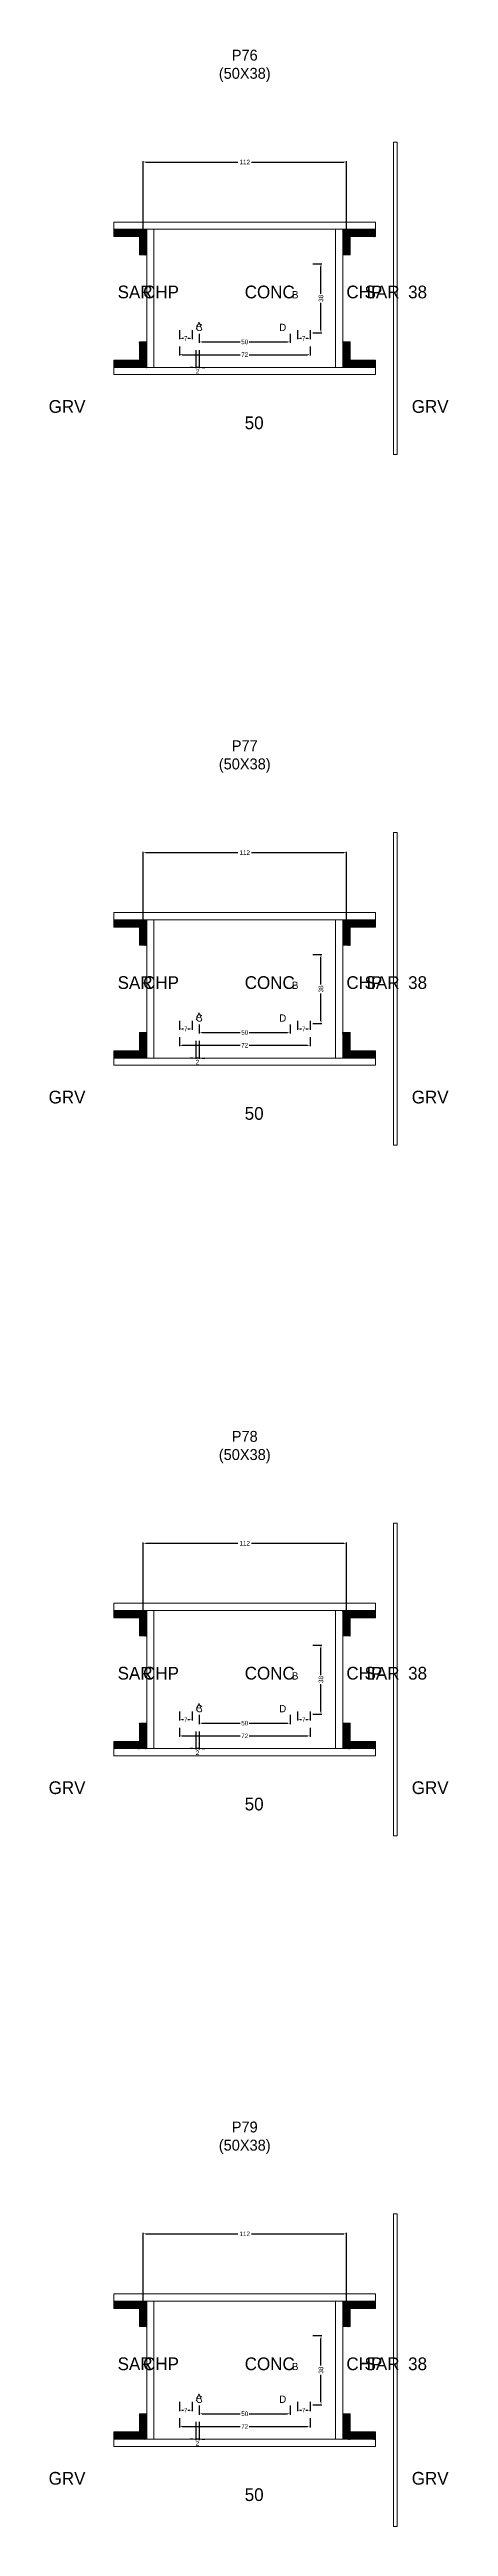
# Model space of a CAD drawing. Header units: centimetres. Extents: x -10500 to 4299, y -12546 to 295.
# Drawn here: x -108 to 112, y -12106 to -10743 of the extents above; entities that cross this region are included whole.
import ezdxf

# ---------------------------------------------------------------- set-up
doc = ezdxf.new("R2010")
doc.units = ezdxf.units.CM
for name, color, linetype in [('COTA', 241, 'Continuous'), ('Hachura', 251, 'Continuous'), ('NOMENCLATURA', 7, 'Continuous'), ('SARRAFO', 251, 'Continuous'), ('Texto Seção', 7, 'Continuous')]:
    doc.layers.add(name, color=color, linetype=linetype)
doc.dimstyles.new('cotax2', dxfattribs={"dimtxt": 2.5, "dimasz": 1.5, "dimexe": 0.5, "dimexo": 0.5, "dimgap": 0.5, "dimtad": 1, "dimcen": 2.5, "dimazin": 3, "dimtfac": 1, "dimtmove": 0, "dimatfit": 3})

msp = doc.modelspace()

# ---------------------------------------------------------------- texts
at = {"layer": 'NOMENCLATURA'}
for s, p in [('B', (26, -10880)), ('A', (-27, -10897)), ('C', (-27, -10898)), ('D', (19, -10898)), ('B', (26, -11260)), ('A', (-27, -11277)), ('C', (-27, -11278)), ('D', (19, -11278)), ('B', (26, -11640)), ('A', (-27, -11657)), ('C', (-27, -11658)), ('D', (19, -11658)), ('B', (26, -12020)), ('A', (-27, -12037)), ('C', (-27, -12038)), ('D', (19, -12038))]:
    msp.add_text(s, height=4, dxfattribs=at).set_placement(p)
at = {"layer": 'NOMENCLATURA', "char_height": 6, "attachment_point": 8}
for s, insert in [('P76\\P(50X38)', (0, -10761)), ('P77\\P(50X38)', (0, -11141)), ('P78\\P(50X38)', (0, -11521)), ('P79\\P(50X38)', (0, -11901))]:
    msp.add_mtext(s, dxfattribs=dict(at, insert=insert))
at = {"layer": 'Texto Seção'}
for s, p in [('SAR', (-70, -10880)), ('CHP', (-56, -10880)), ('CONC', (0, -10880)), ('CHP', (56, -10880)), ('SAR', (66, -10880)), ('38', (90, -10880)), ('GRV', (-108, -10943)), ('GRV', (92, -10943)), ('50', (0, -10952)), ('SAR', (-70, -11260)), ('CHP', (-56, -11260)), ('CONC', (0, -11260)), ('CHP', (56, -11260)), ('SAR', (66, -11260)), ('38', (90, -11260)), ('GRV', (-108, -11323)), ('50', (0, -11332)), ('GRV', (92, -11323)), ('SAR', (-70, -11640)), ('CHP', (-56, -11640)), ('CONC', (0, -11640)), ('CHP', (56, -11640)), ('SAR', (66, -11640)), ('38', (90, -11640)), ('GRV', (-108, -11703)), ('50', (0, -11712)), ('GRV', (92, -11703)), ('SAR', (-70, -12020)), ('CHP', (-56, -12020)), ('CONC', (0, -12020)), ('CHP', (56, -12020)), ('SAR', (66, -12020)), ('38', (90, -12020)), ('GRV', (-108, -12083)), ('50', (0, -12092)), ('GRV', (92, -12083))]:
    msp.add_text(s, height=7, dxfattribs=at).set_placement(p)

# ---------------------------------------------------------------- blocks, each defined once
blk = doc.blocks.new('_CLOSEDFILLED')
at = {"color": 0, "linetype": 'BYBLOCK'}
blk.add_solid([(-1, 0.16), (0, 0), (-1, -0.16)], dxfattribs=at)
blk = doc.blocks.new('*D1070')
for p, q in [((-36, -12046.5), (-36, -12051.5)), ((36, -12046.5), (36, -12051.5)), ((-34.5, -12051), (-2.5, -12051)), ((2.5, -12051), (34.5, -12051))]:
    blk.add_line(p, q)
at = {"layer": 'Defpoints'}
for p in [(-36, -12046), (36, -12046), (-36, -12051)]:
    blk.add_point(p, dxfattribs=at)
at = {"layer": 'COTA', "xscale": 1.5, "yscale": 1.5, "rotation": 180}
blk.add_blockref('_CLOSEDFILLED', (-36, -12051), dxfattribs=at)
at = {"layer": 'COTA', "xscale": 1.5, "yscale": 1.5}
blk.add_blockref('_CLOSEDFILLED', (36, -12051), dxfattribs=at)
at = {"layer": 'COTA', "insert": (0, -12051), "char_height": 2.5, "attachment_point": 5}
blk.add_mtext('72', dxfattribs=at)
blk = doc.blocks.new('*D1071')
for p, q in [((-25, -12039.5), (-25, -12044.5)), ((-23.5, -12044), (-2.5, -12044)), ((2.5, -12044), (23.5, -12044)), ((25, -12039.5), (25, -12044.5))]:
    blk.add_line(p, q)
at = {"layer": 'Defpoints'}
for p in [(-25, -12039), (-25, -12044), (25, -12039)]:
    blk.add_point(p, dxfattribs=at)
at = {"layer": 'COTA', "xscale": 1.5, "yscale": 1.5, "rotation": 180}
blk.add_blockref('_CLOSEDFILLED', (-25, -12044), dxfattribs=at)
at = {"layer": 'COTA', "xscale": 1.5, "yscale": 1.5}
blk.add_blockref('_CLOSEDFILLED', (25, -12044), dxfattribs=at)
at = {"layer": 'COTA', "insert": (0, -12044), "char_height": 2.5, "attachment_point": 5}
blk.add_mtext('50', dxfattribs=at)
blk = doc.blocks.new('*D1072')
for p, q in [((37.5, -12001), (42.5, -12001)), ((42, -12017.5), (42, -12002.5)), ((42, -12037.5), (42, -12022.5)), ((37.5, -12039), (42.5, -12039))]:
    blk.add_line(p, q)
at = {"layer": 'Defpoints'}
for p in [(37, -12001), (37, -12039), (42, -12039)]:
    blk.add_point(p, dxfattribs=at)
at = {"layer": 'COTA', "xscale": 1.5, "yscale": 1.5}
for p, rotation in [((42, -12001), 90), ((42, -12039), 270)]:
    blk.add_blockref('_CLOSEDFILLED', p, dxfattribs=dict(at, rotation=rotation))
at = {"layer": 'COTA', "insert": (42, -12020), "char_height": 2.5, "attachment_point": 5, "rotation": 90}
blk.add_mtext('38', dxfattribs=at)
blk = doc.blocks.new('*D1073')
for p, q in [((-36, -12037.5), (-36, -12042.5)), ((-34.5, -12042), (-33.75, -12042)), ((-31.25, -12042), (-30.5, -12042)), ((-29, -12037.5), (-29, -12042.5))]:
    blk.add_line(p, q)
at = {"layer": 'Defpoints'}
for p in [(-36, -12037), (-36, -12042), (-29, -12037)]:
    blk.add_point(p, dxfattribs=at)
at = {"layer": 'COTA', "xscale": 1.5, "yscale": 1.5, "rotation": 180}
blk.add_blockref('_CLOSEDFILLED', (-36, -12042), dxfattribs=at)
at = {"layer": 'COTA', "xscale": 1.5, "yscale": 1.5}
blk.add_blockref('_CLOSEDFILLED', (-29, -12042), dxfattribs=at)
at = {"layer": 'COTA', "insert": (-32.5, -12042), "char_height": 2.5, "attachment_point": 5}
blk.add_mtext('7', dxfattribs=at)
blk = doc.blocks.new('*D1074')
for p, q in [((29, -12037.5), (29, -12042.5)), ((30.5, -12042), (31.25, -12042)), ((33.75, -12042), (34.5, -12042)), ((36, -12037.5), (36, -12042.5))]:
    blk.add_line(p, q)
at = {"layer": 'Defpoints'}
for p in [(29, -12037), (29, -12042), (36, -12037)]:
    blk.add_point(p, dxfattribs=at)
at = {"layer": 'COTA', "xscale": 1.5, "yscale": 1.5, "rotation": 180}
blk.add_blockref('_CLOSEDFILLED', (29, -12042), dxfattribs=at)
at = {"layer": 'COTA', "xscale": 1.5, "yscale": 1.5}
blk.add_blockref('_CLOSEDFILLED', (36, -12042), dxfattribs=at)
at = {"layer": 'COTA', "insert": (32.5, -12042), "char_height": 2.5, "attachment_point": 5}
blk.add_mtext('7', dxfattribs=at)
blk = doc.blocks.new('*D1075')
for p, q in [((-56, -11984.5), (-56, -11944.5)), ((-54.5, -11945), (-3.75, -11945)), ((3.75, -11945), (54.5, -11945)), ((56, -11984.5), (56, -11944.5))]:
    blk.add_line(p, q)
at = {"layer": 'Defpoints'}
for p in [(-56, -11945), (-56, -11985), (56, -11985)]:
    blk.add_point(p, dxfattribs=at)
at = {"layer": 'COTA', "xscale": 1.5, "yscale": 1.5, "rotation": 180}
blk.add_blockref('_CLOSEDFILLED', (-56, -11945), dxfattribs=at)
at = {"layer": 'COTA', "xscale": 1.5, "yscale": 1.5}
blk.add_blockref('_CLOSEDFILLED', (56, -11945), dxfattribs=at)
at = {"layer": 'COTA', "insert": (0, -11945), "char_height": 2.5, "attachment_point": 5}
blk.add_mtext('112', dxfattribs=at)
blk = doc.blocks.new('*D1036')
for p, q in [((-36, -11666.5), (-36, -11671.5)), ((-34.5, -11671), (-2.5, -11671)), ((2.5, -11671), (34.5, -11671)), ((36, -11666.5), (36, -11671.5))]:
    blk.add_line(p, q)
at = {"layer": 'Defpoints'}
for p in [(-36, -11666), (36, -11666), (-36, -11671)]:
    blk.add_point(p, dxfattribs=at)
at = {"layer": 'COTA', "xscale": 1.5, "yscale": 1.5, "rotation": 180}
blk.add_blockref('_CLOSEDFILLED', (-36, -11671), dxfattribs=at)
at = {"layer": 'COTA', "xscale": 1.5, "yscale": 1.5}
blk.add_blockref('_CLOSEDFILLED', (36, -11671), dxfattribs=at)
at = {"layer": 'COTA', "insert": (0, -11671), "char_height": 2.5, "attachment_point": 5}
blk.add_mtext('72', dxfattribs=at)
blk = doc.blocks.new('*D1037')
for p, q in [((-25, -11659.5), (-25, -11664.5)), ((-23.5, -11664), (-2.5, -11664)), ((2.5, -11664), (23.5, -11664)), ((25, -11659.5), (25, -11664.5))]:
    blk.add_line(p, q)
at = {"layer": 'Defpoints'}
for p in [(-25, -11659), (-25, -11664), (25, -11659)]:
    blk.add_point(p, dxfattribs=at)
at = {"layer": 'COTA', "xscale": 1.5, "yscale": 1.5, "rotation": 180}
blk.add_blockref('_CLOSEDFILLED', (-25, -11664), dxfattribs=at)
at = {"layer": 'COTA', "xscale": 1.5, "yscale": 1.5}
blk.add_blockref('_CLOSEDFILLED', (25, -11664), dxfattribs=at)
at = {"layer": 'COTA', "insert": (0, -11664), "char_height": 2.5, "attachment_point": 5}
blk.add_mtext('50', dxfattribs=at)
blk = doc.blocks.new('*D1038')
for p, q in [((37.5, -11621), (42.5, -11621)), ((42, -11637.5), (42, -11622.5)), ((42, -11657.5), (42, -11642.5)), ((37.5, -11659), (42.5, -11659))]:
    blk.add_line(p, q)
at = {"layer": 'Defpoints'}
for p in [(37, -11621), (37, -11659), (42, -11659)]:
    blk.add_point(p, dxfattribs=at)
at = {"layer": 'COTA', "xscale": 1.5, "yscale": 1.5}
for p, rotation in [((42, -11621), 90), ((42, -11659), 270)]:
    blk.add_blockref('_CLOSEDFILLED', p, dxfattribs=dict(at, rotation=rotation))
at = {"layer": 'COTA', "insert": (42, -11640), "char_height": 2.5, "attachment_point": 5, "rotation": 90}
blk.add_mtext('38', dxfattribs=at)
blk = doc.blocks.new('*D1039')
for p, q in [((-36, -11657.5), (-36, -11662.5)), ((-34.5, -11662), (-33.75, -11662)), ((-31.25, -11662), (-30.5, -11662)), ((-29, -11657.5), (-29, -11662.5))]:
    blk.add_line(p, q)
at = {"layer": 'Defpoints'}
for p in [(-36, -11657), (-36, -11662), (-29, -11657)]:
    blk.add_point(p, dxfattribs=at)
at = {"layer": 'COTA', "xscale": 1.5, "yscale": 1.5, "rotation": 180}
blk.add_blockref('_CLOSEDFILLED', (-36, -11662), dxfattribs=at)
at = {"layer": 'COTA', "xscale": 1.5, "yscale": 1.5}
blk.add_blockref('_CLOSEDFILLED', (-29, -11662), dxfattribs=at)
at = {"layer": 'COTA', "insert": (-32.5, -11662), "char_height": 2.5, "attachment_point": 5}
blk.add_mtext('7', dxfattribs=at)
blk = doc.blocks.new('*D1040')
for p, q in [((29, -11657.5), (29, -11662.5)), ((30.5, -11662), (31.25, -11662)), ((33.75, -11662), (34.5, -11662)), ((36, -11657.5), (36, -11662.5))]:
    blk.add_line(p, q)
at = {"layer": 'Defpoints'}
for p in [(29, -11657), (29, -11662), (36, -11657)]:
    blk.add_point(p, dxfattribs=at)
at = {"layer": 'COTA', "xscale": 1.5, "yscale": 1.5, "rotation": 180}
blk.add_blockref('_CLOSEDFILLED', (29, -11662), dxfattribs=at)
at = {"layer": 'COTA', "xscale": 1.5, "yscale": 1.5}
blk.add_blockref('_CLOSEDFILLED', (36, -11662), dxfattribs=at)
at = {"layer": 'COTA', "insert": (32.5, -11662), "char_height": 2.5, "attachment_point": 5}
blk.add_mtext('7', dxfattribs=at)
blk = doc.blocks.new('*D1041')
for p, q in [((-56, -11604.5), (-56, -11564.5)), ((-54.5, -11565), (-3.75, -11565)), ((3.75, -11565), (54.5, -11565)), ((56, -11604.5), (56, -11564.5))]:
    blk.add_line(p, q)
at = {"layer": 'Defpoints'}
for p in [(-56, -11565), (-56, -11605), (56, -11605)]:
    blk.add_point(p, dxfattribs=at)
at = {"layer": 'COTA', "xscale": 1.5, "yscale": 1.5, "rotation": 180}
blk.add_blockref('_CLOSEDFILLED', (-56, -11565), dxfattribs=at)
at = {"layer": 'COTA', "xscale": 1.5, "yscale": 1.5}
blk.add_blockref('_CLOSEDFILLED', (56, -11565), dxfattribs=at)
at = {"layer": 'COTA', "insert": (0, -11565), "char_height": 2.5, "attachment_point": 5}
blk.add_mtext('112', dxfattribs=at)
blk = doc.blocks.new('*D1002')
for p, q in [((-36, -11286.5), (-36, -11291.5)), ((-34.5, -11291), (-2.5, -11291)), ((2.5, -11291), (34.5, -11291)), ((36, -11286.5), (36, -11291.5))]:
    blk.add_line(p, q)
at = {"layer": 'Defpoints'}
for p in [(-36, -11286), (-36, -11291), (36, -11286)]:
    blk.add_point(p, dxfattribs=at)
at = {"layer": 'COTA', "xscale": 1.5, "yscale": 1.5, "rotation": 180}
blk.add_blockref('_CLOSEDFILLED', (-36, -11291), dxfattribs=at)
at = {"layer": 'COTA', "xscale": 1.5, "yscale": 1.5}
blk.add_blockref('_CLOSEDFILLED', (36, -11291), dxfattribs=at)
at = {"layer": 'COTA', "insert": (0, -11291), "char_height": 2.5, "attachment_point": 5}
blk.add_mtext('72', dxfattribs=at)
blk = doc.blocks.new('*D1003')
for p, q in [((-25, -11279.5), (-25, -11284.5)), ((-23.5, -11284), (-2.5, -11284)), ((2.5, -11284), (23.5, -11284)), ((25, -11279.5), (25, -11284.5))]:
    blk.add_line(p, q)
at = {"layer": 'Defpoints'}
for p in [(-25, -11279), (-25, -11284), (25, -11279)]:
    blk.add_point(p, dxfattribs=at)
at = {"layer": 'COTA', "xscale": 1.5, "yscale": 1.5, "rotation": 180}
blk.add_blockref('_CLOSEDFILLED', (-25, -11284), dxfattribs=at)
at = {"layer": 'COTA', "xscale": 1.5, "yscale": 1.5}
blk.add_blockref('_CLOSEDFILLED', (25, -11284), dxfattribs=at)
at = {"layer": 'COTA', "insert": (0, -11284), "char_height": 2.5, "attachment_point": 5}
blk.add_mtext('50', dxfattribs=at)
blk = doc.blocks.new('*D1004')
for p, q in [((37.5, -11241), (42.5, -11241)), ((42, -11257.5), (42, -11242.5)), ((42, -11277.5), (42, -11262.5)), ((37.5, -11279), (42.5, -11279))]:
    blk.add_line(p, q)
at = {"layer": 'Defpoints'}
for p in [(37, -11241), (37, -11279), (42, -11279)]:
    blk.add_point(p, dxfattribs=at)
at = {"layer": 'COTA', "xscale": 1.5, "yscale": 1.5}
for p, rotation in [((42, -11241), 90), ((42, -11279), 270)]:
    blk.add_blockref('_CLOSEDFILLED', p, dxfattribs=dict(at, rotation=rotation))
at = {"layer": 'COTA', "insert": (42, -11260), "char_height": 2.5, "attachment_point": 5, "rotation": 90}
blk.add_mtext('38', dxfattribs=at)
blk = doc.blocks.new('*D1005')
for p, q in [((-36, -11277.5), (-36, -11282.5)), ((-34.5, -11282), (-33.75, -11282)), ((-31.25, -11282), (-30.5, -11282)), ((-29, -11277.5), (-29, -11282.5))]:
    blk.add_line(p, q)
at = {"layer": 'Defpoints'}
for p in [(-36, -11277), (-36, -11282), (-29, -11277)]:
    blk.add_point(p, dxfattribs=at)
at = {"layer": 'COTA', "xscale": 1.5, "yscale": 1.5, "rotation": 180}
blk.add_blockref('_CLOSEDFILLED', (-36, -11282), dxfattribs=at)
at = {"layer": 'COTA', "xscale": 1.5, "yscale": 1.5}
blk.add_blockref('_CLOSEDFILLED', (-29, -11282), dxfattribs=at)
at = {"layer": 'COTA', "insert": (-32.5, -11282), "char_height": 2.5, "attachment_point": 5}
blk.add_mtext('7', dxfattribs=at)
blk = doc.blocks.new('*D1006')
for p, q in [((29, -11277.5), (29, -11282.5)), ((30.5, -11282), (31.25, -11282)), ((33.75, -11282), (34.5, -11282)), ((36, -11277.5), (36, -11282.5))]:
    blk.add_line(p, q)
at = {"layer": 'Defpoints'}
for p in [(29, -11277), (29, -11282), (36, -11277)]:
    blk.add_point(p, dxfattribs=at)
at = {"layer": 'COTA', "xscale": 1.5, "yscale": 1.5, "rotation": 180}
blk.add_blockref('_CLOSEDFILLED', (29, -11282), dxfattribs=at)
at = {"layer": 'COTA', "xscale": 1.5, "yscale": 1.5}
blk.add_blockref('_CLOSEDFILLED', (36, -11282), dxfattribs=at)
at = {"layer": 'COTA', "insert": (32.5, -11282), "char_height": 2.5, "attachment_point": 5}
blk.add_mtext('7', dxfattribs=at)
blk = doc.blocks.new('*D1007')
for p, q in [((-56, -11224.5), (-56, -11184.5)), ((-54.5, -11185), (-3.75, -11185)), ((3.75, -11185), (54.5, -11185)), ((56, -11224.5), (56, -11184.5))]:
    blk.add_line(p, q)
at = {"layer": 'Defpoints'}
for p in [(-56, -11185), (-56, -11225), (56, -11225)]:
    blk.add_point(p, dxfattribs=at)
at = {"layer": 'COTA', "xscale": 1.5, "yscale": 1.5, "rotation": 180}
blk.add_blockref('_CLOSEDFILLED', (-56, -11185), dxfattribs=at)
at = {"layer": 'COTA', "xscale": 1.5, "yscale": 1.5}
blk.add_blockref('_CLOSEDFILLED', (56, -11185), dxfattribs=at)
at = {"layer": 'COTA', "insert": (0, -11185), "char_height": 2.5, "attachment_point": 5}
blk.add_mtext('112', dxfattribs=at)
blk = doc.blocks.new('*D968')
for p, q in [((-36, -10906.5), (-36, -10911.5)), ((-34.5, -10911), (-2.5, -10911)), ((2.5, -10911), (34.5, -10911)), ((36, -10906.5), (36, -10911.5))]:
    blk.add_line(p, q)
at = {"layer": 'Defpoints'}
for p in [(-36, -10906), (-36, -10911), (36, -10906)]:
    blk.add_point(p, dxfattribs=at)
at = {"layer": 'COTA', "xscale": 1.5, "yscale": 1.5, "rotation": 180}
blk.add_blockref('_CLOSEDFILLED', (-36, -10911), dxfattribs=at)
at = {"layer": 'COTA', "xscale": 1.5, "yscale": 1.5}
blk.add_blockref('_CLOSEDFILLED', (36, -10911), dxfattribs=at)
at = {"layer": 'COTA', "insert": (0, -10911), "char_height": 2.5, "attachment_point": 5}
blk.add_mtext('72', dxfattribs=at)
blk = doc.blocks.new('*D969')
for p, q in [((-25, -10899.5), (-25, -10904.5)), ((25, -10899.5), (25, -10904.5)), ((-23.5, -10904), (-2.5, -10904)), ((2.5, -10904), (23.5, -10904))]:
    blk.add_line(p, q)
at = {"layer": 'Defpoints'}
for p in [(-25, -10899), (25, -10899), (-25, -10904)]:
    blk.add_point(p, dxfattribs=at)
at = {"layer": 'COTA', "xscale": 1.5, "yscale": 1.5, "rotation": 180}
blk.add_blockref('_CLOSEDFILLED', (-25, -10904), dxfattribs=at)
at = {"layer": 'COTA', "xscale": 1.5, "yscale": 1.5}
blk.add_blockref('_CLOSEDFILLED', (25, -10904), dxfattribs=at)
at = {"layer": 'COTA', "insert": (0, -10904), "char_height": 2.5, "attachment_point": 5}
blk.add_mtext('50', dxfattribs=at)
blk = doc.blocks.new('*D970')
for p, q in [((37.5, -10861), (42.5, -10861)), ((42, -10877.5), (42, -10862.5)), ((42, -10897.5), (42, -10882.5)), ((37.5, -10899), (42.5, -10899))]:
    blk.add_line(p, q)
at = {"layer": 'Defpoints'}
for p in [(37, -10861), (37, -10899), (42, -10899)]:
    blk.add_point(p, dxfattribs=at)
at = {"layer": 'COTA', "xscale": 1.5, "yscale": 1.5}
for p, rotation in [((42, -10861), 90), ((42, -10899), 270)]:
    blk.add_blockref('_CLOSEDFILLED', p, dxfattribs=dict(at, rotation=rotation))
at = {"layer": 'COTA', "insert": (42, -10880), "char_height": 2.5, "attachment_point": 5, "rotation": 90}
blk.add_mtext('38', dxfattribs=at)
blk = doc.blocks.new('*D971')
for p, q in [((-36, -10897.5), (-36, -10902.5)), ((-34.5, -10902), (-33.75, -10902)), ((-31.25, -10902), (-30.5, -10902)), ((-29, -10897.5), (-29, -10902.5))]:
    blk.add_line(p, q)
at = {"layer": 'Defpoints'}
for p in [(-36, -10897), (-36, -10902), (-29, -10897)]:
    blk.add_point(p, dxfattribs=at)
at = {"layer": 'COTA', "xscale": 1.5, "yscale": 1.5, "rotation": 180}
blk.add_blockref('_CLOSEDFILLED', (-36, -10902), dxfattribs=at)
at = {"layer": 'COTA', "xscale": 1.5, "yscale": 1.5}
blk.add_blockref('_CLOSEDFILLED', (-29, -10902), dxfattribs=at)
at = {"layer": 'COTA', "insert": (-32.5, -10902), "char_height": 2.5, "attachment_point": 5}
blk.add_mtext('7', dxfattribs=at)
blk = doc.blocks.new('*D972')
for p, q in [((29, -10897.5), (29, -10902.5)), ((30.5, -10902), (31.25, -10902)), ((33.75, -10902), (34.5, -10902)), ((36, -10897.5), (36, -10902.5))]:
    blk.add_line(p, q)
at = {"layer": 'Defpoints'}
for p in [(29, -10897), (29, -10902), (36, -10897)]:
    blk.add_point(p, dxfattribs=at)
at = {"layer": 'COTA', "xscale": 1.5, "yscale": 1.5, "rotation": 180}
blk.add_blockref('_CLOSEDFILLED', (29, -10902), dxfattribs=at)
at = {"layer": 'COTA', "xscale": 1.5, "yscale": 1.5}
blk.add_blockref('_CLOSEDFILLED', (36, -10902), dxfattribs=at)
at = {"layer": 'COTA', "insert": (32.5, -10902), "char_height": 2.5, "attachment_point": 5}
blk.add_mtext('7', dxfattribs=at)
blk = doc.blocks.new('*D973')
for p, q in [((-56, -10844.5), (-56, -10804.5)), ((-54.5, -10805), (-3.75, -10805)), ((3.75, -10805), (54.5, -10805)), ((56, -10844.5), (56, -10804.5))]:
    blk.add_line(p, q)
at = {"layer": 'Defpoints'}
for p in [(-56, -10805), (-56, -10845), (56, -10845)]:
    blk.add_point(p, dxfattribs=at)
at = {"layer": 'COTA', "xscale": 1.5, "yscale": 1.5, "rotation": 180}
blk.add_blockref('_CLOSEDFILLED', (-56, -10805), dxfattribs=at)
at = {"layer": 'COTA', "xscale": 1.5, "yscale": 1.5}
blk.add_blockref('_CLOSEDFILLED', (56, -10805), dxfattribs=at)
at = {"layer": 'COTA', "insert": (0, -10805), "char_height": 2.5, "attachment_point": 5}
blk.add_mtext('112', dxfattribs=at)

# ---------------------------------------------------------------- dimensions: what is measured, and where the dimension line sits
at = {"layer": 'COTA'}
for base, p1, p2, picture, middle in [((-56, -10805), (-56, -10845), (56, -10845), '*D973', (0, -10805)), ((-36, -10902), (-36, -10897), (-29, -10897), '*D971', (-32.5, -10902)), ((-25, -10904), (-25, -10899), (25, -10899), '*D969', (0, -10904)), ((29, -10902), (29, -10897), (36, -10897), '*D972', (32.5, -10902)), ((-36, -10911), (-36, -10906), (36, -10906), '*D968', (0, -10911)), ((-56, -11185), (-56, -11225), (56, -11225), '*D1007', (0, -11185)), ((-36, -11282), (-36, -11277), (-29, -11277), '*D1005', (-32.5, -11282)), ((-25, -11284), (-25, -11279), (25, -11279), '*D1003', (0, -11284)), ((29, -11282), (29, -11277), (36, -11277), '*D1006', (32.5, -11282)), ((-36, -11291), (-36, -11286), (36, -11286), '*D1002', (0, -11291)), ((-56, -11565), (-56, -11605), (56, -11605), '*D1041', (0, -11565)), ((-36, -11662), (-36, -11657), (-29, -11657), '*D1039', (-32.5, -11662)), ((-36, -11671), (-36, -11666), (36, -11666), '*D1036', (0, -11671)), ((-25, -11664), (-25, -11659), (25, -11659), '*D1037', (0, -11664)), ((29, -11662), (29, -11657), (36, -11657), '*D1040', (32.5, -11662)), ((-56, -11945), (-56, -11985), (56, -11985), '*D1075', (0, -11945)), ((-36, -12042), (-36, -12037), (-29, -12037), '*D1073', (-32.5, -12042)), ((-36, -12051), (-36, -12046), (36, -12046), '*D1070', (0, -12051)), ((-25, -12044), (-25, -12039), (25, -12039), '*D1071', (0, -12044)), ((29, -12042), (29, -12037), (36, -12037), '*D1074', (32.5, -12042))]:
    dim = msp.add_linear_dim(base=base, p1=p1, p2=p2, dimstyle='cotax2', dxfattribs=at)
    dim.commit()
    dim.dimension.update_dxf_attribs({"geometry": picture, "text_midpoint": middle})
for base, p1, p2, picture, middle in [((42, -10899), (37, -10899), (37, -10861), '*D970', (42, -10880)), ((42, -11279), (37, -11279), (37, -11241), '*D1004', (42, -11260)), ((42, -11659), (37, -11659), (37, -11621), '*D1038', (42, -11640)), ((42, -12039), (37, -12039), (37, -12001), '*D1072', (42, -12020))]:
    dim = msp.add_linear_dim(base=base, p1=p1, p2=p2, angle=90, dimstyle='cotax2', dxfattribs=at)
    dim.commit()
    dim.dimension.update_dxf_attribs({"geometry": picture, "text_midpoint": middle})
for base, p1, p2 in [((-25, -10918), (-25, -10908), (-27, -10908)), ((-25, -11298), (-25, -11288), (-27, -11288)), ((-25, -11678), (-25, -11668), (-27, -11668)), ((-25, -12058), (-25, -12048), (-27, -12048))]:
    msp.add_linear_dim(base=base, p1=p1, p2=p2, dimstyle='cotax2', dxfattribs=at).render()

# ---------------------------------------------------------------- hatches: boundary and pattern name
at = {"layer": 'SARRAFO'}
h = msp.add_hatch(dxfattribs=at)
h.set_pattern_fill('SOLID', scale=2)
h.paths.add_polyline_path([(-72, -10846), (-58, -10846), (-58, -10842), (-72, -10842)])
h = msp.add_hatch(dxfattribs=at)
h.set_pattern_fill('SOLID', scale=2)
h.paths.add_polyline_path([(-58, -10856), (-54, -10856), (-54, -10842), (-58, -10842)])
h = msp.add_hatch(dxfattribs=at)
h.set_pattern_fill('SOLID', scale=2)
h.paths.add_polyline_path([(54, -10856), (58, -10856), (58, -10842), (54, -10842)])
h = msp.add_hatch(dxfattribs=at)
h.set_pattern_fill('SOLID', scale=2)
h.paths.add_polyline_path([(58, -10846), (72, -10846), (72, -10842), (58, -10842)])
h = msp.add_hatch(dxfattribs=at)
h.set_pattern_fill('SOLID', scale=2)
h.paths.add_polyline_path([(-72, -10918), (-58, -10918), (-58, -10914), (-72, -10914)])
h = msp.add_hatch(dxfattribs=at)
h.set_pattern_fill('SOLID', scale=2)
h.paths.add_polyline_path([(-58, -10918), (-54, -10918), (-54, -10904), (-58, -10904)])
h = msp.add_hatch(dxfattribs=at)
h.set_pattern_fill('SOLID', scale=2)
h.paths.add_polyline_path([(54, -10918), (58, -10918), (58, -10904), (54, -10904)])
h = msp.add_hatch(dxfattribs=at)
h.set_pattern_fill('SOLID', scale=2)
h.paths.add_polyline_path([(58, -10918), (72, -10918), (72, -10914), (58, -10914)])
h = msp.add_hatch(dxfattribs=at)
h.set_pattern_fill('SOLID', scale=2)
h.paths.add_polyline_path([(-72, -11226), (-58, -11226), (-58, -11222), (-72, -11222)])
h = msp.add_hatch(dxfattribs=at)
h.set_pattern_fill('SOLID', scale=2)
h.paths.add_polyline_path([(-58, -11236), (-54, -11236), (-54, -11222), (-58, -11222)])
h = msp.add_hatch(dxfattribs=at)
h.set_pattern_fill('SOLID', scale=2)
h.paths.add_polyline_path([(54, -11236), (58, -11236), (58, -11222), (54, -11222)])
h = msp.add_hatch(dxfattribs=at)
h.set_pattern_fill('SOLID', scale=2)
h.paths.add_polyline_path([(58, -11226), (72, -11226), (72, -11222), (58, -11222)])
h = msp.add_hatch(dxfattribs=at)
h.set_pattern_fill('SOLID', scale=2)
h.paths.add_polyline_path([(-58, -11298), (-54, -11298), (-54, -11284), (-58, -11284)])
h = msp.add_hatch(dxfattribs=at)
h.set_pattern_fill('SOLID', scale=2)
h.paths.add_polyline_path([(54, -11298), (58, -11298), (58, -11284), (54, -11284)])
h = msp.add_hatch(dxfattribs=at)
h.set_pattern_fill('SOLID', scale=2)
h.paths.add_polyline_path([(-72, -11298), (-58, -11298), (-58, -11294), (-72, -11294)])
h = msp.add_hatch(dxfattribs=at)
h.set_pattern_fill('SOLID', scale=2)
h.paths.add_polyline_path([(58, -11298), (72, -11298), (72, -11294), (58, -11294)])
h = msp.add_hatch(dxfattribs=at)
h.set_pattern_fill('SOLID', scale=2)
h.paths.add_polyline_path([(-72, -11606), (-58, -11606), (-58, -11602), (-72, -11602)])
h = msp.add_hatch(dxfattribs=at)
h.set_pattern_fill('SOLID', scale=2)
h.paths.add_polyline_path([(-58, -11616), (-54, -11616), (-54, -11602), (-58, -11602)])
h = msp.add_hatch(dxfattribs=at)
h.set_pattern_fill('SOLID', scale=2)
h.paths.add_polyline_path([(54, -11616), (58, -11616), (58, -11602), (54, -11602)])
h = msp.add_hatch(dxfattribs=at)
h.set_pattern_fill('SOLID', scale=2)
h.paths.add_polyline_path([(58, -11606), (72, -11606), (72, -11602), (58, -11602)])
h = msp.add_hatch(dxfattribs=at)
h.set_pattern_fill('SOLID', scale=2)
h.paths.add_polyline_path([(-58, -11678), (-54, -11678), (-54, -11664), (-58, -11664)])
h = msp.add_hatch(dxfattribs=at)
h.set_pattern_fill('SOLID', scale=2)
h.paths.add_polyline_path([(54, -11678), (58, -11678), (58, -11664), (54, -11664)])
h = msp.add_hatch(dxfattribs=at)
h.set_pattern_fill('SOLID', scale=2)
h.paths.add_polyline_path([(-72, -11678), (-58, -11678), (-58, -11674), (-72, -11674)])
h = msp.add_hatch(dxfattribs=at)
h.set_pattern_fill('SOLID', scale=2)
h.paths.add_polyline_path([(58, -11678), (72, -11678), (72, -11674), (58, -11674)])
h = msp.add_hatch(dxfattribs=at)
h.set_pattern_fill('SOLID', scale=2)
h.paths.add_polyline_path([(-72, -11986), (-58, -11986), (-58, -11982), (-72, -11982)])
h = msp.add_hatch(dxfattribs=at)
h.set_pattern_fill('SOLID', scale=2)
h.paths.add_polyline_path([(-58, -11996), (-54, -11996), (-54, -11982), (-58, -11982)])
h = msp.add_hatch(dxfattribs=at)
h.set_pattern_fill('SOLID', scale=2)
h.paths.add_polyline_path([(54, -11996), (58, -11996), (58, -11982), (54, -11982)])
h = msp.add_hatch(dxfattribs=at)
h.set_pattern_fill('SOLID', scale=2)
h.paths.add_polyline_path([(58, -11986), (72, -11986), (72, -11982), (58, -11982)])
h = msp.add_hatch(dxfattribs=at)
h.set_pattern_fill('SOLID', scale=2)
h.paths.add_polyline_path([(-58, -12058), (-54, -12058), (-54, -12044), (-58, -12044)])
h = msp.add_hatch(dxfattribs=at)
h.set_pattern_fill('SOLID', scale=2)
h.paths.add_polyline_path([(54, -12058), (58, -12058), (58, -12044), (54, -12044)])
h = msp.add_hatch(dxfattribs=at)
h.set_pattern_fill('SOLID', scale=2)
h.paths.add_polyline_path([(-72, -12058), (-58, -12058), (-58, -12054), (-72, -12054)])
h = msp.add_hatch(dxfattribs=at)
h.set_pattern_fill('SOLID', scale=2)
h.paths.add_polyline_path([(58, -12058), (72, -12058), (72, -12054), (58, -12054)])

# ---------------------------------------------------------------- linework, layer by layer
at = {"layer": 'Hachura', "lineweight": 13}
for points in [[(82, -10966), (84, -10966), (84, -10794), (82, -10794)], [(82, -11346), (84, -11346), (84, -11174), (82, -11174)], [(82, -11726), (84, -11726), (84, -11554), (82, -11554)], [(82, -12106), (84, -12106), (84, -11934), (82, -11934)]]:
    msp.add_lwpolyline(points, close=True, dxfattribs=at)
at = {"layer": 'Hachura', "lineweight": 18}
for points in [[(-72, -10842), (72, -10842), (72, -10838), (-72, -10838)], [(-54, -10918), (-50, -10918), (-50, -10842), (-54, -10842)], [(50, -10918), (54, -10918), (54, -10842), (50, -10842)], [(-72, -10922), (72, -10922), (72, -10918), (-72, -10918)], [(-72, -11222), (72, -11222), (72, -11218), (-72, -11218)], [(-54, -11298), (-50, -11298), (-50, -11222), (-54, -11222)], [(50, -11298), (54, -11298), (54, -11222), (50, -11222)], [(-72, -11302), (72, -11302), (72, -11298), (-72, -11298)], [(-72, -11602), (72, -11602), (72, -11598), (-72, -11598)], [(-54, -11678), (-50, -11678), (-50, -11602), (-54, -11602)], [(50, -11678), (54, -11678), (54, -11602), (50, -11602)], [(-72, -11682), (72, -11682), (72, -11678), (-72, -11678)], [(-72, -11982), (72, -11982), (72, -11978), (-72, -11978)], [(-54, -12058), (-50, -12058), (-50, -11982), (-54, -11982)], [(50, -12058), (54, -12058), (54, -11982), (50, -11982)], [(-72, -12062), (72, -12062), (72, -12058), (-72, -12058)]]:
    msp.add_lwpolyline(points, close=True, dxfattribs=at)
at = {"layer": 'SARRAFO', "lineweight": 13}
for points in [[(-72, -10846), (-58, -10846), (-58, -10842), (-72, -10842)], [(-58, -10856), (-54, -10856), (-54, -10842), (-58, -10842)], [(54, -10856), (58, -10856), (58, -10842), (54, -10842)], [(58, -10846), (72, -10846), (72, -10842), (58, -10842)], [(-72, -10918), (-58, -10918), (-58, -10914), (-72, -10914)], [(-58, -10918), (-54, -10918), (-54, -10904), (-58, -10904)], [(54, -10918), (58, -10918), (58, -10904), (54, -10904)], [(58, -10918), (72, -10918), (72, -10914), (58, -10914)], [(-72, -11226), (-58, -11226), (-58, -11222), (-72, -11222)], [(-58, -11236), (-54, -11236), (-54, -11222), (-58, -11222)], [(54, -11236), (58, -11236), (58, -11222), (54, -11222)], [(58, -11226), (72, -11226), (72, -11222), (58, -11222)], [(-58, -11298), (-54, -11298), (-54, -11284), (-58, -11284)], [(54, -11298), (58, -11298), (58, -11284), (54, -11284)], [(-72, -11298), (-58, -11298), (-58, -11294), (-72, -11294)], [(58, -11298), (72, -11298), (72, -11294), (58, -11294)], [(-72, -11606), (-58, -11606), (-58, -11602), (-72, -11602)], [(-58, -11616), (-54, -11616), (-54, -11602), (-58, -11602)], [(54, -11616), (58, -11616), (58, -11602), (54, -11602)], [(58, -11606), (72, -11606), (72, -11602), (58, -11602)], [(-58, -11678), (-54, -11678), (-54, -11664), (-58, -11664)], [(54, -11678), (58, -11678), (58, -11664), (54, -11664)], [(-72, -11678), (-58, -11678), (-58, -11674), (-72, -11674)], [(58, -11678), (72, -11678), (72, -11674), (58, -11674)], [(-72, -11986), (-58, -11986), (-58, -11982), (-72, -11982)], [(-58, -11996), (-54, -11996), (-54, -11982), (-58, -11982)], [(54, -11996), (58, -11996), (58, -11982), (54, -11982)], [(58, -11986), (72, -11986), (72, -11982), (58, -11982)], [(-58, -12058), (-54, -12058), (-54, -12044), (-58, -12044)], [(54, -12058), (58, -12058), (58, -12044), (54, -12044)], [(-72, -12058), (-58, -12058), (-58, -12054), (-72, -12054)], [(58, -12058), (72, -12058), (72, -12054), (58, -12054)]]:
    msp.add_lwpolyline(points, close=True, dxfattribs=at)

msp.set_redraw_order([(e.dxf.handle, doc.entitydb.next_handle()) for e in msp.query("TEXT MTEXT ATTDEF DIMENSION ARC_DIMENSION")])  # texts and dimensions are drawn at this point

doc.saveas('drawing.dxf')
